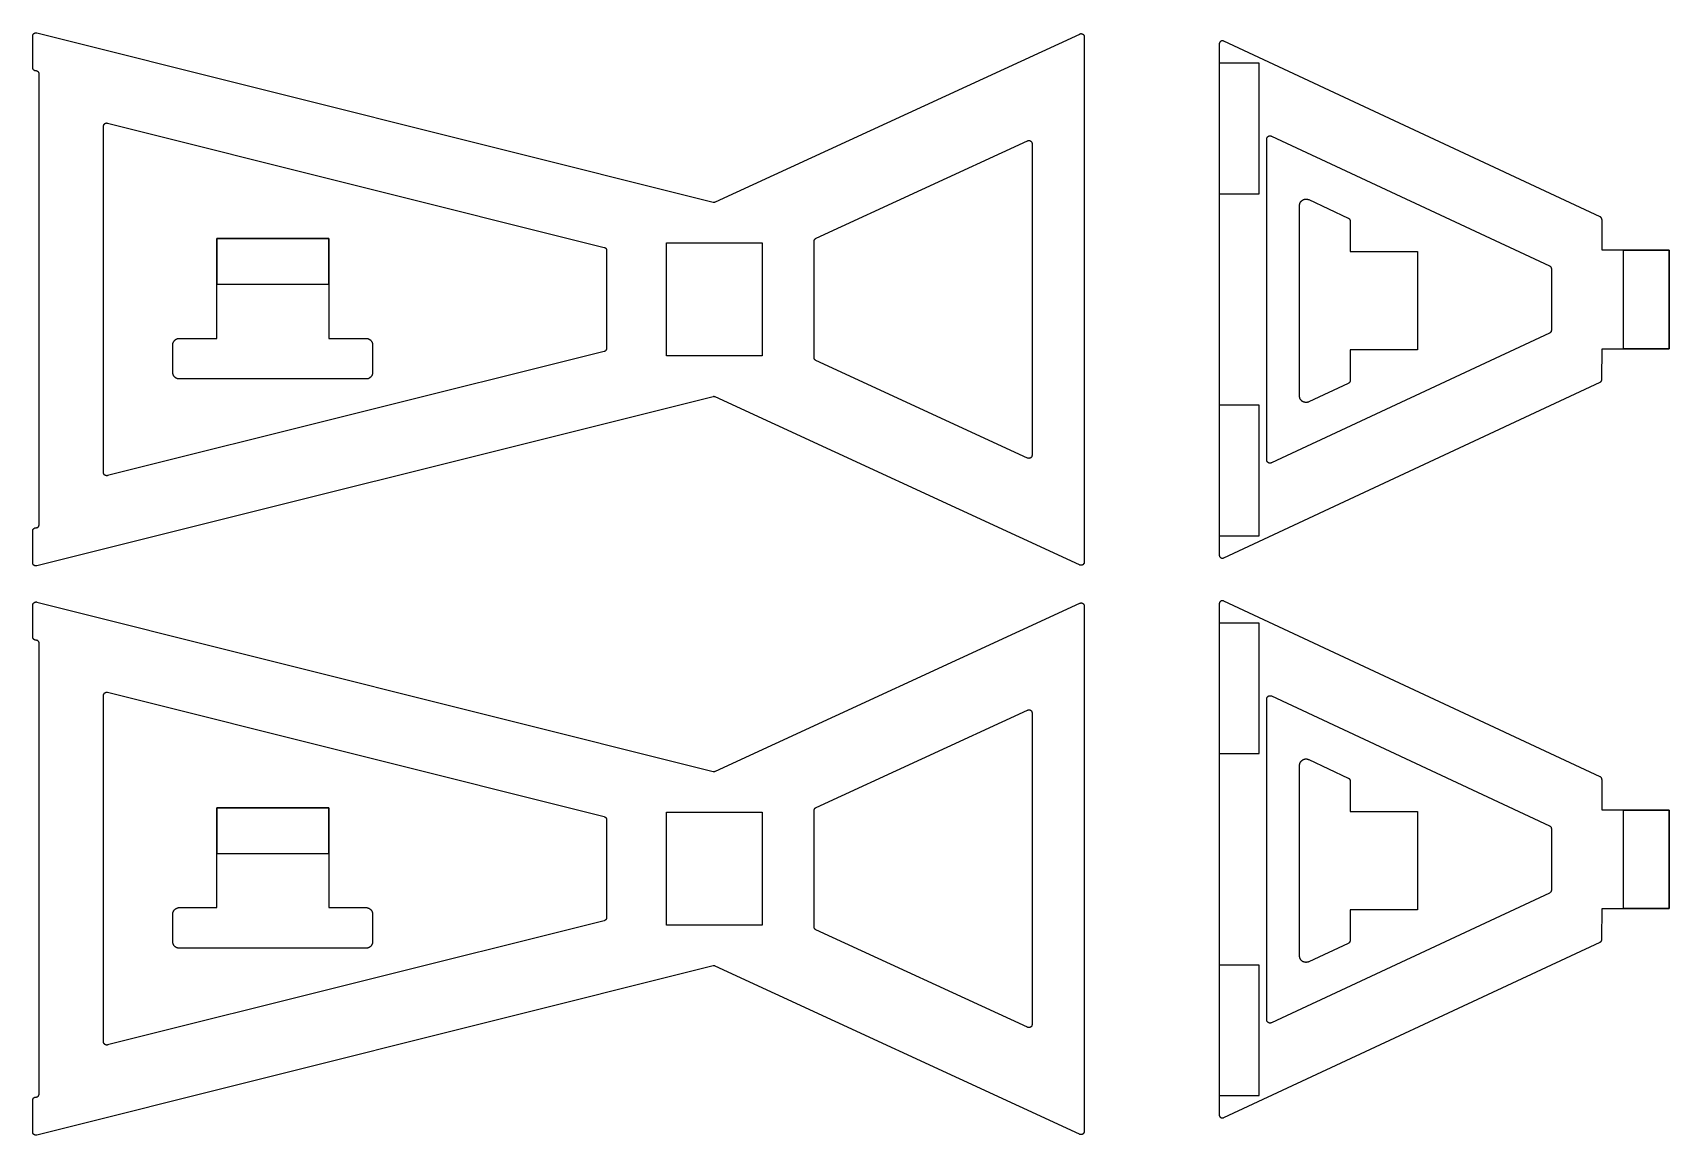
# Model space of a CAD drawing. Header units: millimetres. Extents: x 178 to 1433, y 1028 to 1872.
import ezdxf

# ---------------------------------------------------------------- set-up
doc = ezdxf.new("R2010")
doc.units = ezdxf.units.MM
doc.header["$MEASUREMENT"] = 0
for name, color, linetype, true_color in [('I4$Patas$exterior', 18, 'Continuous', 0x000000), ('I4$Patas$Interiores', 100, 'Continuous', 0x00ff2d), ('I4$Patas$rebajar 3mm', 100, 'Continuous', 0x00ff42), ('I4$Patas$rebajar 6mm', 1, 'Continuous', 0xff0000), ('I4$Patas$Refuerzo patas', 18, 'Continuous', 0x000000)]:
    doc.layers.add(name, color=color, linetype=linetype, true_color=true_color)

msp = doc.modelspace()

# ---------------------------------------------------------------- linework, layer by layer
at = {"layer": 'I4$Patas$exterior'}
for points in [[(178.3, 1870), (178.3, 1870.1), (178.3, 1870.1), (178.3, 1870.2), (178.4, 1870.3), (178.4, 1870.4), (178.4, 1870.5), (178.4, 1870.6), (178.4, 1870.7), (178.4, 1870.7), (178.5, 1870.8), (178.5, 1870.9), (178.5, 1871), (178.6, 1871.1), (178.6, 1871.1), (178.7, 1871.2), (178.7, 1871.3), (178.7, 1871.4), (178.8, 1871.4), (178.8, 1871.5), (178.9, 1871.6), (179, 1871.6), (179, 1871.7), (179.1, 1871.8), (179.1, 1871.8), (179.2, 1871.9), (179.3, 1871.9), (179.3, 1872), (179.4, 1872), (179.5, 1872.1), (179.5, 1872.1), (179.6, 1872.2), (179.7, 1872.2), (179.8, 1872.2), (179.8, 1872.3), (179.9, 1872.3), (180, 1872.3), (180.1, 1872.4), (180.2, 1872.4), (180.3, 1872.4), (180.3, 1872.4), (180.4, 1872.4), (180.5, 1872.5), (180.6, 1872.5), (180.7, 1872.5), (180.8, 1872.5), (180.8, 1872.5), (180.9, 1872.5), (181, 1872.5), (181.1, 1872.5), (181.2, 1872.5), (181.3, 1872.4), (181.4, 1872.4), (181.4, 1872.4)], [(178.3, 1845.7), (178.3, 1870)], [(181.4, 1872.4), (699.8, 1742.7)], [(701.5, 1742.8), (980.8, 1871.5)], [(980.8, 1871.5), (980.9, 1871.6), (980.9, 1871.6), (981, 1871.6), (981.1, 1871.7), (981.2, 1871.7), (981.3, 1871.7), (981.4, 1871.7), (981.4, 1871.7), (981.5, 1871.8), (981.6, 1871.8), (981.7, 1871.8), (981.8, 1871.8), (981.9, 1871.8), (982, 1871.8), (982, 1871.8), (982.1, 1871.8), (982.2, 1871.7), (982.3, 1871.7), (982.4, 1871.7), (982.5, 1871.7), (982.6, 1871.7), (982.6, 1871.6), (982.7, 1871.6), (982.8, 1871.6), (982.9, 1871.5), (983, 1871.5), (983, 1871.5), (983.1, 1871.4), (983.2, 1871.4), (983.3, 1871.3), (983.3, 1871.3), (983.4, 1871.2), (983.5, 1871.2), (983.5, 1871.1), (983.6, 1871.1), (983.6, 1871), (983.7, 1870.9), (983.8, 1870.9), (983.8, 1870.8), (983.9, 1870.7), (983.9, 1870.7), (984, 1870.6), (984, 1870.5), (984, 1870.4), (984.1, 1870.4), (984.1, 1870.3), (984.2, 1870.2), (984.2, 1870.1), (984.2, 1870), (984.2, 1870), (984.3, 1869.9), (984.3, 1869.8), (984.3, 1869.7), (984.3, 1869.6), (984.3, 1869.5), (984.3, 1869.4), (984.3, 1869.4), (984.3, 1869.3)], [(984.3, 1869.3), (984.3, 1466.9)], [(1091.2, 1866), (1091.1, 1866), (1091, 1866.1), (1091, 1866.1), (1090.9, 1866.1), (1090.8, 1866.1), (1090.7, 1866.2), (1090.6, 1866.2), (1090.5, 1866.2), (1090.5, 1866.2), (1090.4, 1866.2), (1090.3, 1866.2), (1090.2, 1866.2), (1090.1, 1866.2), (1090, 1866.2), (1089.9, 1866.2), (1089.8, 1866.2), (1089.8, 1866.2), (1089.7, 1866.2), (1089.6, 1866.2), (1089.5, 1866.2), (1089.4, 1866.1), (1089.3, 1866.1), (1089.3, 1866.1), (1089.2, 1866), (1089.1, 1866), (1089, 1866), (1088.9, 1865.9), (1088.9, 1865.9), (1088.8, 1865.8), (1088.7, 1865.8), (1088.7, 1865.7), (1088.6, 1865.7), (1088.5, 1865.6), (1088.5, 1865.6), (1088.4, 1865.5), (1088.3, 1865.5), (1088.3, 1865.4), (1088.2, 1865.3), (1088.2, 1865.3), (1088.1, 1865.2), (1088.1, 1865.1), (1088, 1865), (1088, 1865), (1087.9, 1864.9), (1087.9, 1864.8), (1087.9, 1864.7), (1087.8, 1864.7), (1087.8, 1864.6), (1087.8, 1864.5), (1087.7, 1864.4), (1087.7, 1864.3), (1087.7, 1864.2), (1087.7, 1864.2), (1087.7, 1864.1), (1087.7, 1864), (1087.6, 1863.9), (1087.6, 1863.8), (1087.6, 1863.7)], [(1087.6, 1863.7), (1087.6, 1668.1)], [(1379.6, 1731.4), (1091.2, 1866)], [(180.8, 1843.2), (180.7, 1843.2), (180.7, 1843.2), (180.6, 1843.2), (180.5, 1843.2), (180.4, 1843.2), (180.3, 1843.2), (180.2, 1843.3), (180.2, 1843.3), (180.1, 1843.3), (180, 1843.3), (179.9, 1843.4), (179.8, 1843.4), (179.8, 1843.4), (179.7, 1843.5), (179.6, 1843.5), (179.5, 1843.5), (179.5, 1843.6), (179.4, 1843.6), (179.3, 1843.7), (179.3, 1843.7), (179.2, 1843.8), (179.1, 1843.9), (179.1, 1843.9), (179, 1844), (178.9, 1844), (178.9, 1844.1), (178.8, 1844.2), (178.8, 1844.2), (178.7, 1844.3), (178.7, 1844.4), (178.6, 1844.5), (178.6, 1844.5), (178.6, 1844.6), (178.5, 1844.7), (178.5, 1844.8), (178.5, 1844.8), (178.4, 1844.9), (178.4, 1845), (178.4, 1845.1), (178.4, 1845.2), (178.4, 1845.3), (178.4, 1845.3), (178.3, 1845.4), (178.3, 1845.5), (178.3, 1845.6), (178.3, 1845.7)], [(183.3, 1840.7), (183.3, 1840.8), (183.3, 1840.9), (183.3, 1840.9), (183.3, 1841), (183.3, 1841.1), (183.3, 1841.2), (183.3, 1841.3), (183.2, 1841.4), (183.2, 1841.4), (183.2, 1841.5), (183.2, 1841.6), (183.1, 1841.7), (183.1, 1841.8), (183, 1841.8), (183, 1841.9), (183, 1842), (182.9, 1842.1), (182.9, 1842.1), (182.8, 1842.2), (182.8, 1842.3), (182.7, 1842.3), (182.7, 1842.4), (182.6, 1842.4), (182.5, 1842.5), (182.5, 1842.6), (182.4, 1842.6), (182.3, 1842.7), (182.3, 1842.7), (182.2, 1842.8), (182.1, 1842.8), (182.1, 1842.9), (182, 1842.9), (181.9, 1842.9), (181.8, 1843), (181.7, 1843), (181.7, 1843), (181.6, 1843.1), (181.5, 1843.1), (181.4, 1843.1), (181.3, 1843.1), (181.3, 1843.1), (181.2, 1843.2), (181.1, 1843.2), (181, 1843.2), (180.9, 1843.2), (180.8, 1843.2)], [(183.3, 1495.7), (183.3, 1840.7)], [(699.8, 1742.7), (699.9, 1742.7), (700, 1742.6), (700.1, 1742.6), (700.1, 1742.6), (700.2, 1742.6), (700.3, 1742.6), (700.4, 1742.6), (700.5, 1742.6), (700.6, 1742.6), (700.6, 1742.6), (700.7, 1742.6), (700.8, 1742.6), (700.9, 1742.7), (701, 1742.7), (701.1, 1742.7), (701.1, 1742.7), (701.2, 1742.7), (701.3, 1742.8), (701.4, 1742.8), (701.5, 1742.8)], [(1381.1, 1729.2), (1381.1, 1729.3), (1381.1, 1729.4), (1381, 1729.4), (1381, 1729.5), (1381, 1729.6), (1381, 1729.7), (1381, 1729.8), (1381, 1729.9), (1380.9, 1729.9), (1380.9, 1730), (1380.9, 1730.1), (1380.8, 1730.2), (1380.8, 1730.3), (1380.8, 1730.3), (1380.7, 1730.4), (1380.7, 1730.5), (1380.6, 1730.6), (1380.6, 1730.6), (1380.5, 1730.7), (1380.5, 1730.8), (1380.4, 1730.8), (1380.4, 1730.9), (1380.3, 1731), (1380.3, 1731), (1380.2, 1731.1), (1380.1, 1731.1), (1380.1, 1731.2), (1380, 1731.2), (1379.9, 1731.3), (1379.8, 1731.3), (1379.8, 1731.4), (1379.7, 1731.4), (1379.6, 1731.4)], [(1432.6, 1668.1), (1432.6, 1705.8), (1381.1, 1705.8), (1381.1, 1729.2)], [(290.7, 1638.3), (319.3, 1638.3), (319.3, 1714.8), (405.2, 1714.8)], [(405.2, 1714.8), (405.2, 1638.3), (433.8, 1638.3)], [(1087.6, 1668.1), (1087.6, 1472.5)], [(1087.6, 1668.1), (1087.6, 1668.1)], [(1381, 1607), (1381.1, 1630.4), (1432.6, 1630.4), (1432.6, 1668.1)], [(285.7, 1633.3), (285.7, 1633.5), (285.7, 1633.6), (285.7, 1633.8), (285.7, 1634), (285.8, 1634.1), (285.8, 1634.3), (285.8, 1634.5), (285.9, 1634.6), (285.9, 1634.8), (286, 1635), (286, 1635.1), (286.1, 1635.3), (286.2, 1635.4), (286.2, 1635.6), (286.3, 1635.7), (286.4, 1635.9), (286.5, 1636), (286.6, 1636.2), (286.7, 1636.3), (286.8, 1636.4), (286.9, 1636.6), (287, 1636.7), (287.2, 1636.8), (287.3, 1636.9), (287.4, 1637.1), (287.5, 1637.2), (287.7, 1637.3), (287.8, 1637.4), (287.9, 1637.5), (288.1, 1637.6), (288.2, 1637.6), (288.4, 1637.7), (288.5, 1637.8), (288.7, 1637.9), (288.9, 1637.9), (289, 1638), (289.2, 1638.1), (289.3, 1638.1), (289.5, 1638.1), (289.7, 1638.2), (289.8, 1638.2), (290, 1638.2), (290.2, 1638.3), (290.3, 1638.3), (290.5, 1638.3), (290.7, 1638.3)], [(285.7, 1612.2), (285.7, 1633.3)], [(433.8, 1638.3), (433.9, 1638.3), (434.1, 1638.3), (434.3, 1638.3), (434.4, 1638.2), (434.6, 1638.2), (434.8, 1638.2), (435, 1638.1), (435.1, 1638.1), (435.3, 1638.1), (435.4, 1638), (435.6, 1637.9), (435.8, 1637.9), (435.9, 1637.8), (436.1, 1637.7), (436.2, 1637.6), (436.4, 1637.6), (436.5, 1637.5), (436.7, 1637.4), (436.8, 1637.3), (436.9, 1637.2), (437.1, 1637.1), (437.2, 1636.9), (437.3, 1636.8), (437.4, 1636.7), (437.5, 1636.6), (437.6, 1636.4), (437.8, 1636.3), (437.9, 1636.2), (437.9, 1636), (438, 1635.9), (438.1, 1635.7), (438.2, 1635.6), (438.3, 1635.4), (438.4, 1635.3), (438.4, 1635.1), (438.5, 1635), (438.5, 1634.8), (438.6, 1634.6), (438.6, 1634.5), (438.7, 1634.3), (438.7, 1634.1), (438.7, 1634), (438.7, 1633.8), (438.8, 1633.6), (438.8, 1633.5), (438.8, 1633.3)], [(438.8, 1633.3), (438.8, 1612.2)], [(290.7, 1607.2), (290.5, 1607.2), (290.3, 1607.2), (290.2, 1607.2), (290, 1607.2), (289.8, 1607.2), (289.7, 1607.3), (289.5, 1607.3), (289.3, 1607.3), (289.2, 1607.4), (289, 1607.4), (288.9, 1607.5), (288.7, 1607.6), (288.5, 1607.6), (288.4, 1607.7), (288.2, 1607.8), (288.1, 1607.9), (287.9, 1608), (287.8, 1608.1), (287.7, 1608.2), (287.5, 1608.3), (287.4, 1608.4), (287.3, 1608.5), (287.2, 1608.6), (287, 1608.7), (286.9, 1608.9), (286.8, 1609), (286.7, 1609.1), (286.6, 1609.3), (286.5, 1609.4), (286.4, 1609.6), (286.3, 1609.7), (286.2, 1609.9), (286.2, 1610), (286.1, 1610.2), (286, 1610.3), (286, 1610.5), (285.9, 1610.6), (285.9, 1610.8), (285.8, 1611), (285.8, 1611.1), (285.8, 1611.3), (285.7, 1611.5), (285.7, 1611.6), (285.7, 1611.8), (285.7, 1612), (285.7, 1612.2)], [(433.8, 1607.2), (290.7, 1607.2)], [(438.8, 1612.2), (438.8, 1612), (438.8, 1611.8), (438.7, 1611.6), (438.7, 1611.5), (438.7, 1611.3), (438.7, 1611.1), (438.6, 1611), (438.6, 1610.8), (438.5, 1610.6), (438.5, 1610.5), (438.4, 1610.3), (438.4, 1610.2), (438.3, 1610), (438.2, 1609.9), (438.1, 1609.7), (438, 1609.6), (437.9, 1609.4), (437.9, 1609.3), (437.8, 1609.1), (437.6, 1609), (437.5, 1608.9), (437.4, 1608.7), (437.3, 1608.6), (437.2, 1608.5), (437.1, 1608.4), (436.9, 1608.3), (436.8, 1608.2), (436.7, 1608.1), (436.5, 1608), (436.4, 1607.9), (436.2, 1607.8), (436.1, 1607.7), (435.9, 1607.6), (435.8, 1607.6), (435.6, 1607.5), (435.4, 1607.4), (435.3, 1607.4), (435.1, 1607.3), (435, 1607.3), (434.8, 1607.3), (434.6, 1607.2), (434.4, 1607.2), (434.3, 1607.2), (434.1, 1607.2), (433.9, 1607.2), (433.8, 1607.2)], [(1379.6, 1604.7), (1379.7, 1604.7), (1379.8, 1604.8), (1379.8, 1604.8), (1379.9, 1604.9), (1380, 1604.9), (1380, 1605), (1380.1, 1605), (1380.2, 1605.1), (1380.2, 1605.1), (1380.3, 1605.2), (1380.4, 1605.2), (1380.4, 1605.3), (1380.5, 1605.4), (1380.5, 1605.4), (1380.6, 1605.5), (1380.6, 1605.6), (1380.7, 1605.7), (1380.7, 1605.7), (1380.8, 1605.8), (1380.8, 1605.9), (1380.8, 1606), (1380.9, 1606), (1380.9, 1606.1), (1380.9, 1606.2), (1381, 1606.3), (1381, 1606.4), (1381, 1606.5), (1381, 1606.5), (1381, 1606.6), (1381, 1606.7), (1381, 1606.8), (1381, 1606.9), (1381, 1607)], [(699.8, 1593.6), (181.4, 1464)], [(701.4, 1593.4), (701.4, 1593.5), (701.3, 1593.5), (701.2, 1593.5), (701.1, 1593.6), (701, 1593.6), (701, 1593.6), (700.9, 1593.6), (700.8, 1593.6), (700.7, 1593.6), (700.6, 1593.6), (700.5, 1593.7), (700.5, 1593.7), (700.4, 1593.7), (700.3, 1593.7), (700.2, 1593.7), (700.1, 1593.6), (700, 1593.6), (700, 1593.6), (699.9, 1593.6), (699.8, 1593.6)], [(980.7, 1464.7), (701.4, 1593.4)], [(1091.2, 1470.2), (1379.6, 1604.7)], [(178.3, 1490.7), (178.3, 1490.8), (178.3, 1490.9), (178.3, 1490.9), (178.3, 1491), (178.3, 1491.1), (178.3, 1491.2), (178.4, 1491.3), (178.4, 1491.4), (178.4, 1491.4), (178.4, 1491.5), (178.5, 1491.6), (178.5, 1491.7), (178.5, 1491.8), (178.6, 1491.8), (178.6, 1491.9), (178.7, 1492), (178.7, 1492.1), (178.8, 1492.1), (178.8, 1492.2), (178.9, 1492.3), (178.9, 1492.3), (179, 1492.4), (179, 1492.4), (179.1, 1492.5), (179.2, 1492.6), (179.2, 1492.6), (179.3, 1492.7), (179.4, 1492.7), (179.4, 1492.8), (179.5, 1492.8), (179.6, 1492.9), (179.6, 1492.9), (179.7, 1492.9), (179.8, 1493), (179.9, 1493), (180, 1493), (180, 1493.1), (180.1, 1493.1), (180.2, 1493.1), (180.3, 1493.1), (180.4, 1493.1), (180.5, 1493.2), (180.5, 1493.2), (180.6, 1493.2), (180.7, 1493.2), (180.8, 1493.2)], [(180.8, 1493.2), (180.9, 1493.2), (181, 1493.2), (181.1, 1493.2), (181.1, 1493.2), (181.2, 1493.2), (181.3, 1493.2), (181.4, 1493.3), (181.5, 1493.3), (181.6, 1493.3), (181.6, 1493.3), (181.7, 1493.4), (181.8, 1493.4), (181.9, 1493.4), (181.9, 1493.5), (182, 1493.5), (182.1, 1493.5), (182.2, 1493.6), (182.2, 1493.6), (182.3, 1493.7), (182.4, 1493.7), (182.4, 1493.8), (182.5, 1493.9), (182.6, 1493.9), (182.6, 1494), (182.7, 1494), (182.7, 1494.1), (182.8, 1494.2), (182.8, 1494.2), (182.9, 1494.3), (182.9, 1494.4), (183, 1494.5), (183, 1494.5), (183.1, 1494.6), (183.1, 1494.7), (183.1, 1494.8), (183.2, 1494.8), (183.2, 1494.9), (183.2, 1495), (183.2, 1495.1), (183.2, 1495.2), (183.3, 1495.3), (183.3, 1495.3), (183.3, 1495.4), (183.3, 1495.5), (183.3, 1495.6), (183.3, 1495.7)], [(178.3, 1466.4), (178.3, 1490.7)], [(1087.6, 1472.5), (1087.6, 1472.4), (1087.6, 1472.3), (1087.6, 1472.2), (1087.6, 1472.1), (1087.6, 1472), (1087.7, 1472), (1087.7, 1471.9), (1087.7, 1471.8), (1087.7, 1471.7), (1087.8, 1471.6), (1087.8, 1471.5), (1087.8, 1471.5), (1087.9, 1471.4), (1087.9, 1471.3), (1087.9, 1471.2), (1088, 1471.2), (1088, 1471.1), (1088.1, 1471), (1088.1, 1470.9), (1088.2, 1470.9), (1088.2, 1470.8), (1088.3, 1470.7), (1088.4, 1470.7), (1088.4, 1470.6), (1088.5, 1470.6), (1088.6, 1470.5), (1088.6, 1470.5), (1088.7, 1470.4), (1088.8, 1470.4), (1088.8, 1470.3), (1088.9, 1470.3), (1089, 1470.2), (1089.1, 1470.2), (1089.1, 1470.2), (1089.2, 1470.1), (1089.3, 1470.1), (1089.4, 1470.1), (1089.5, 1470), (1089.6, 1470), (1089.6, 1470), (1089.7, 1470), (1089.8, 1470), (1089.9, 1470), (1090, 1470), (1090.1, 1470), (1090.2, 1470), (1090.2, 1470), (1090.3, 1470), (1090.4, 1470), (1090.5, 1470), (1090.6, 1470), (1090.7, 1470), (1090.8, 1470.1), (1090.8, 1470.1), (1090.9, 1470.1), (1091, 1470.1), (1091.1, 1470.2), (1091.2, 1470.2)], [(181.4, 1464), (181.3, 1463.9), (181.2, 1463.9), (181.1, 1463.9), (181.1, 1463.9), (181, 1463.9), (180.9, 1463.9), (180.8, 1463.9), (180.7, 1463.9), (180.6, 1463.9), (180.6, 1463.9), (180.5, 1463.9), (180.4, 1463.9), (180.3, 1463.9), (180.2, 1464), (180.1, 1464), (180, 1464), (180, 1464), (179.9, 1464.1), (179.8, 1464.1), (179.7, 1464.1), (179.7, 1464.2), (179.6, 1464.2), (179.5, 1464.2), (179.4, 1464.3), (179.4, 1464.3), (179.3, 1464.4), (179.2, 1464.4), (179.2, 1464.5), (179.1, 1464.6), (179, 1464.6), (179, 1464.7), (178.9, 1464.7), (178.9, 1464.8), (178.8, 1464.9), (178.8, 1464.9), (178.7, 1465), (178.7, 1465.1), (178.6, 1465.2), (178.6, 1465.2), (178.5, 1465.3), (178.5, 1465.4), (178.5, 1465.5), (178.4, 1465.5), (178.4, 1465.6), (178.4, 1465.7), (178.4, 1465.8), (178.3, 1465.9), (178.3, 1466), (178.3, 1466), (178.3, 1466.1), (178.3, 1466.2), (178.3, 1466.3), (178.3, 1466.4)], [(984.3, 1466.9), (984.3, 1466.9), (984.3, 1466.8), (984.3, 1466.7), (984.3, 1466.6), (984.3, 1466.5), (984.2, 1466.4), (984.2, 1466.3), (984.2, 1466.3), (984.2, 1466.2), (984.1, 1466.1), (984.1, 1466), (984.1, 1465.9), (984, 1465.9), (984, 1465.8), (984, 1465.7), (983.9, 1465.6), (983.9, 1465.6), (983.8, 1465.5), (983.8, 1465.4), (983.7, 1465.4), (983.7, 1465.3), (983.6, 1465.2), (983.5, 1465.2), (983.5, 1465.1), (983.4, 1465), (983.4, 1465), (983.3, 1464.9), (983.2, 1464.9), (983.1, 1464.8), (983.1, 1464.8), (983, 1464.7), (982.9, 1464.7), (982.8, 1464.7), (982.8, 1464.6), (982.7, 1464.6), (982.6, 1464.6), (982.5, 1464.6), (982.4, 1464.5), (982.4, 1464.5), (982.3, 1464.5), (982.2, 1464.5), (982.1, 1464.5), (982, 1464.5), (981.9, 1464.4), (981.8, 1464.4), (981.8, 1464.4), (981.7, 1464.4), (981.6, 1464.5), (981.5, 1464.5), (981.4, 1464.5), (981.3, 1464.5), (981.2, 1464.5), (981.2, 1464.5), (981.1, 1464.6), (981, 1464.6), (980.9, 1464.6), (980.8, 1464.6), (980.7, 1464.7)], [(178.3, 1433.8), (178.3, 1433.9), (178.3, 1434), (178.3, 1434), (178.4, 1434.1), (178.4, 1434.2), (178.4, 1434.3), (178.4, 1434.4), (178.4, 1434.5), (178.4, 1434.5), (178.5, 1434.6), (178.5, 1434.7), (178.5, 1434.8), (178.6, 1434.9), (178.6, 1434.9), (178.7, 1435), (178.7, 1435.1), (178.7, 1435.2), (178.8, 1435.2), (178.8, 1435.3), (178.9, 1435.4), (179, 1435.4), (179, 1435.5), (179.1, 1435.6), (179.1, 1435.6), (179.2, 1435.7), (179.3, 1435.7), (179.3, 1435.8), (179.4, 1435.8), (179.5, 1435.9), (179.5, 1435.9), (179.6, 1436), (179.7, 1436), (179.8, 1436.1), (179.8, 1436.1), (179.9, 1436.1), (180, 1436.1), (180.1, 1436.2), (180.2, 1436.2), (180.3, 1436.2), (180.3, 1436.2), (180.4, 1436.3), (180.5, 1436.3), (180.6, 1436.3), (180.7, 1436.3), (180.8, 1436.3), (180.8, 1436.3), (180.9, 1436.3), (181, 1436.3), (181.1, 1436.3), (181.2, 1436.3), (181.3, 1436.3), (181.4, 1436.2), (181.4, 1436.2)], [(178.3, 1409.5), (178.3, 1433.8)], [(181.4, 1436.2), (699.8, 1306.5)], [(701.5, 1306.7), (980.8, 1435.4)], [(980.8, 1435.4), (980.9, 1435.4), (980.9, 1435.4), (981, 1435.5), (981.1, 1435.5), (981.2, 1435.5), (981.3, 1435.5), (981.4, 1435.5), (981.4, 1435.6), (981.5, 1435.6), (981.6, 1435.6), (981.7, 1435.6), (981.8, 1435.6), (981.9, 1435.6), (982, 1435.6), (982, 1435.6), (982.1, 1435.6), (982.2, 1435.6), (982.3, 1435.5), (982.4, 1435.5), (982.5, 1435.5), (982.6, 1435.5), (982.6, 1435.5), (982.7, 1435.4), (982.8, 1435.4), (982.9, 1435.4), (983, 1435.3), (983, 1435.3), (983.1, 1435.2), (983.2, 1435.2), (983.3, 1435.1), (983.3, 1435.1), (983.4, 1435), (983.5, 1435), (983.5, 1434.9), (983.6, 1434.9), (983.6, 1434.8), (983.7, 1434.7), (983.8, 1434.7), (983.8, 1434.6), (983.9, 1434.5), (983.9, 1434.5), (984, 1434.4), (984, 1434.3), (984, 1434.2), (984.1, 1434.2), (984.1, 1434.1), (984.2, 1434), (984.2, 1433.9), (984.2, 1433.9), (984.2, 1433.8), (984.3, 1433.7), (984.3, 1433.6), (984.3, 1433.5), (984.3, 1433.4), (984.3, 1433.3), (984.3, 1433.3), (984.3, 1433.2), (984.3, 1433.1)], [(984.3, 1433.1), (984.3, 1030.8)], [(1091.2, 1437), (1091.1, 1437), (1091, 1437.1), (1091, 1437.1), (1090.9, 1437.1), (1090.8, 1437.1), (1090.7, 1437.2), (1090.6, 1437.2), (1090.5, 1437.2), (1090.5, 1437.2), (1090.4, 1437.2), (1090.3, 1437.2), (1090.2, 1437.2), (1090.1, 1437.2), (1090, 1437.2), (1089.9, 1437.2), (1089.8, 1437.2), (1089.8, 1437.2), (1089.7, 1437.2), (1089.6, 1437.2), (1089.5, 1437.2), (1089.4, 1437.1), (1089.3, 1437.1), (1089.3, 1437.1), (1089.2, 1437), (1089.1, 1437), (1089, 1437), (1088.9, 1436.9), (1088.9, 1436.9), (1088.8, 1436.8), (1088.7, 1436.8), (1088.7, 1436.7), (1088.6, 1436.7), (1088.5, 1436.6), (1088.5, 1436.6), (1088.4, 1436.5), (1088.3, 1436.5), (1088.3, 1436.4), (1088.2, 1436.3), (1088.2, 1436.3), (1088.1, 1436.2), (1088.1, 1436.1), (1088, 1436), (1088, 1436), (1087.9, 1435.9), (1087.9, 1435.8), (1087.9, 1435.7), (1087.8, 1435.7), (1087.8, 1435.6), (1087.8, 1435.5), (1087.7, 1435.4), (1087.7, 1435.3), (1087.7, 1435.2), (1087.7, 1435.2), (1087.7, 1435.1), (1087.7, 1435), (1087.6, 1434.9), (1087.6, 1434.8), (1087.6, 1434.7)], [(1087.6, 1434.7), (1087.6, 1239.1)], [(1379.6, 1302.4), (1091.2, 1437)], [(180.8, 1407), (180.7, 1407), (180.7, 1407), (180.6, 1407), (180.5, 1407), (180.4, 1407), (180.3, 1407), (180.2, 1407.1), (180.2, 1407.1), (180.1, 1407.1), (180, 1407.1), (179.9, 1407.2), (179.8, 1407.2), (179.8, 1407.2), (179.7, 1407.3), (179.6, 1407.3), (179.5, 1407.4), (179.5, 1407.4), (179.4, 1407.5), (179.3, 1407.5), (179.3, 1407.6), (179.2, 1407.6), (179.1, 1407.7), (179.1, 1407.7), (179, 1407.8), (178.9, 1407.8), (178.9, 1407.9), (178.8, 1408), (178.8, 1408.1), (178.7, 1408.1), (178.7, 1408.2), (178.6, 1408.3), (178.6, 1408.3), (178.6, 1408.4), (178.5, 1408.5), (178.5, 1408.6), (178.5, 1408.7), (178.4, 1408.7), (178.4, 1408.8), (178.4, 1408.9), (178.4, 1409), (178.4, 1409.1), (178.4, 1409.2), (178.3, 1409.2), (178.3, 1409.3), (178.3, 1409.4), (178.3, 1409.5)], [(183.3, 1404.5), (183.3, 1404.6), (183.3, 1404.7), (183.3, 1404.7), (183.3, 1404.8), (183.3, 1404.9), (183.3, 1405), (183.3, 1405.1), (183.2, 1405.2), (183.2, 1405.2), (183.2, 1405.3), (183.2, 1405.4), (183.1, 1405.5), (183.1, 1405.6), (183, 1405.6), (183, 1405.7), (183, 1405.8), (182.9, 1405.9), (182.9, 1405.9), (182.8, 1406), (182.8, 1406.1), (182.7, 1406.1), (182.7, 1406.2), (182.6, 1406.3), (182.5, 1406.3), (182.5, 1406.4), (182.4, 1406.4), (182.3, 1406.5), (182.3, 1406.5), (182.2, 1406.6), (182.1, 1406.6), (182.1, 1406.7), (182, 1406.7), (181.9, 1406.8), (181.8, 1406.8), (181.7, 1406.8), (181.7, 1406.8), (181.6, 1406.9), (181.5, 1406.9), (181.4, 1406.9), (181.3, 1406.9), (181.3, 1407), (181.2, 1407), (181.1, 1407), (181, 1407), (180.9, 1407), (180.8, 1407)], [(183.3, 1059.5), (183.3, 1404.5)], [(699.8, 1306.5), (699.9, 1306.5), (700, 1306.5), (700.1, 1306.4), (700.1, 1306.4), (700.2, 1306.4), (700.3, 1306.4), (700.4, 1306.4), (700.5, 1306.4), (700.6, 1306.4), (700.6, 1306.4), (700.7, 1306.4), (700.8, 1306.5), (700.9, 1306.5), (701, 1306.5), (701.1, 1306.5), (701.1, 1306.5), (701.2, 1306.6), (701.3, 1306.6), (701.4, 1306.6), (701.5, 1306.7)], [(1381.1, 1300.2), (1381.1, 1300.3), (1381.1, 1300.4), (1381, 1300.4), (1381, 1300.5), (1381, 1300.6), (1381, 1300.7), (1381, 1300.8), (1381, 1300.9), (1380.9, 1300.9), (1380.9, 1301), (1380.9, 1301.1), (1380.8, 1301.2), (1380.8, 1301.3), (1380.8, 1301.3), (1380.7, 1301.4), (1380.7, 1301.5), (1380.6, 1301.6), (1380.6, 1301.6), (1380.5, 1301.7), (1380.5, 1301.8), (1380.4, 1301.8), (1380.4, 1301.9), (1380.3, 1302), (1380.3, 1302), (1380.2, 1302.1), (1380.1, 1302.1), (1380.1, 1302.2), (1380, 1302.2), (1379.9, 1302.3), (1379.8, 1302.3), (1379.8, 1302.4), (1379.7, 1302.4), (1379.6, 1302.4)], [(1432.6, 1239.1), (1432.6, 1276.8), (1381.1, 1276.8), (1381.1, 1300.2)], [(290.7, 1202.1), (319.3, 1202.1), (319.3, 1278.6), (405.2, 1278.6)], [(405.2, 1278.6), (405.2, 1202.1), (433.8, 1202.1)], [(1087.6, 1239.1), (1087.6, 1043.5)], [(1087.6, 1239.1), (1087.6, 1239.1)], [(1381, 1178), (1381.1, 1201.4), (1432.6, 1201.4), (1432.6, 1239.1)], [(285.7, 1197.1), (285.7, 1197.3), (285.7, 1197.4), (285.7, 1197.6), (285.7, 1197.8), (285.8, 1198), (285.8, 1198.1), (285.8, 1198.3), (285.9, 1198.5), (285.9, 1198.6), (286, 1198.8), (286, 1198.9), (286.1, 1199.1), (286.2, 1199.2), (286.2, 1199.4), (286.3, 1199.6), (286.4, 1199.7), (286.5, 1199.8), (286.6, 1200), (286.7, 1200.1), (286.8, 1200.3), (286.9, 1200.4), (287, 1200.5), (287.2, 1200.6), (287.3, 1200.8), (287.4, 1200.9), (287.5, 1201), (287.7, 1201.1), (287.8, 1201.2), (287.9, 1201.3), (288.1, 1201.4), (288.2, 1201.5), (288.4, 1201.5), (288.5, 1201.6), (288.7, 1201.7), (288.9, 1201.8), (289, 1201.8), (289.2, 1201.9), (289.3, 1201.9), (289.5, 1202), (289.7, 1202), (289.8, 1202), (290, 1202.1), (290.2, 1202.1), (290.3, 1202.1), (290.5, 1202.1), (290.7, 1202.1)], [(285.7, 1176), (285.7, 1197.1)], [(433.8, 1202.1), (433.9, 1202.1), (434.1, 1202.1), (434.3, 1202.1), (434.4, 1202.1), (434.6, 1202), (434.8, 1202), (435, 1202), (435.1, 1201.9), (435.3, 1201.9), (435.4, 1201.8), (435.6, 1201.8), (435.8, 1201.7), (435.9, 1201.6), (436.1, 1201.5), (436.2, 1201.5), (436.4, 1201.4), (436.5, 1201.3), (436.7, 1201.2), (436.8, 1201.1), (436.9, 1201), (437.1, 1200.9), (437.2, 1200.8), (437.3, 1200.6), (437.4, 1200.5), (437.5, 1200.4), (437.6, 1200.3), (437.8, 1200.1), (437.9, 1200), (437.9, 1199.8), (438, 1199.7), (438.1, 1199.6), (438.2, 1199.4), (438.3, 1199.2), (438.4, 1199.1), (438.4, 1198.9), (438.5, 1198.8), (438.5, 1198.6), (438.6, 1198.5), (438.6, 1198.3), (438.7, 1198.1), (438.7, 1198), (438.7, 1197.8), (438.7, 1197.6), (438.8, 1197.4), (438.8, 1197.3), (438.8, 1197.1)], [(438.8, 1197.1), (438.8, 1176)], [(290.7, 1171), (290.5, 1171), (290.3, 1171), (290.2, 1171), (290, 1171), (289.8, 1171), (289.7, 1171.1), (289.5, 1171.1), (289.3, 1171.2), (289.2, 1171.2), (289, 1171.3), (288.9, 1171.3), (288.7, 1171.4), (288.5, 1171.5), (288.4, 1171.5), (288.2, 1171.6), (288.1, 1171.7), (287.9, 1171.8), (287.8, 1171.9), (287.7, 1172), (287.5, 1172.1), (287.4, 1172.2), (287.3, 1172.3), (287.2, 1172.4), (287, 1172.6), (286.9, 1172.7), (286.8, 1172.8), (286.7, 1172.9), (286.6, 1173.1), (286.5, 1173.2), (286.4, 1173.4), (286.3, 1173.5), (286.2, 1173.7), (286.2, 1173.8), (286.1, 1174), (286, 1174.1), (286, 1174.3), (285.9, 1174.5), (285.9, 1174.6), (285.8, 1174.8), (285.8, 1174.9), (285.8, 1175.1), (285.7, 1175.3), (285.7, 1175.5), (285.7, 1175.6), (285.7, 1175.8), (285.7, 1176)], [(433.8, 1171), (290.7, 1171)], [(438.8, 1176), (438.8, 1175.8), (438.8, 1175.6), (438.7, 1175.5), (438.7, 1175.3), (438.7, 1175.1), (438.7, 1174.9), (438.6, 1174.8), (438.6, 1174.6), (438.5, 1174.5), (438.5, 1174.3), (438.4, 1174.1), (438.4, 1174), (438.3, 1173.8), (438.2, 1173.7), (438.1, 1173.5), (438, 1173.4), (437.9, 1173.2), (437.9, 1173.1), (437.8, 1172.9), (437.6, 1172.8), (437.5, 1172.7), (437.4, 1172.6), (437.3, 1172.4), (437.2, 1172.3), (437.1, 1172.2), (436.9, 1172.1), (436.8, 1172), (436.7, 1171.9), (436.5, 1171.8), (436.4, 1171.7), (436.2, 1171.6), (436.1, 1171.5), (435.9, 1171.5), (435.8, 1171.4), (435.6, 1171.3), (435.4, 1171.3), (435.3, 1171.2), (435.1, 1171.2), (435, 1171.1), (434.8, 1171.1), (434.6, 1171), (434.4, 1171), (434.3, 1171), (434.1, 1171), (433.9, 1171), (433.8, 1171)], [(1091.2, 1041.2), (1379.6, 1175.7)], [(1379.6, 1175.7), (1379.7, 1175.7), (1379.8, 1175.8), (1379.8, 1175.8), (1379.9, 1175.9), (1380, 1175.9), (1380, 1176), (1380.1, 1176), (1380.2, 1176.1), (1380.2, 1176.1), (1380.3, 1176.2), (1380.4, 1176.2), (1380.4, 1176.3), (1380.5, 1176.4), (1380.5, 1176.4), (1380.6, 1176.5), (1380.6, 1176.6), (1380.7, 1176.7), (1380.7, 1176.7), (1380.8, 1176.8), (1380.8, 1176.9), (1380.8, 1177), (1380.9, 1177), (1380.9, 1177.1), (1380.9, 1177.2), (1381, 1177.3), (1381, 1177.4), (1381, 1177.5), (1381, 1177.5), (1381, 1177.6), (1381, 1177.7), (1381, 1177.8), (1381, 1177.9), (1381, 1178)], [(699.8, 1157.4), (181.4, 1027.8)], [(701.4, 1157.2), (701.4, 1157.3), (701.3, 1157.3), (701.2, 1157.3), (701.1, 1157.4), (701, 1157.4), (701, 1157.4), (700.9, 1157.4), (700.8, 1157.4), (700.7, 1157.5), (700.6, 1157.5), (700.5, 1157.5), (700.5, 1157.5), (700.4, 1157.5), (700.3, 1157.5), (700.2, 1157.5), (700.1, 1157.5), (700, 1157.4), (700, 1157.4), (699.9, 1157.4), (699.8, 1157.4)], [(980.7, 1028.5), (701.4, 1157.2)], [(178.3, 1054.5), (178.3, 1054.6), (178.3, 1054.7), (178.3, 1054.7), (178.3, 1054.8), (178.3, 1054.9), (178.3, 1055), (178.4, 1055.1), (178.4, 1055.2), (178.4, 1055.2), (178.4, 1055.3), (178.5, 1055.4), (178.5, 1055.5), (178.5, 1055.6), (178.6, 1055.6), (178.6, 1055.7), (178.7, 1055.8), (178.7, 1055.9), (178.8, 1055.9), (178.8, 1056), (178.9, 1056.1), (178.9, 1056.1), (179, 1056.2), (179, 1056.3), (179.1, 1056.3), (179.2, 1056.4), (179.2, 1056.4), (179.3, 1056.5), (179.4, 1056.5), (179.4, 1056.6), (179.5, 1056.6), (179.6, 1056.7), (179.6, 1056.7), (179.7, 1056.8), (179.8, 1056.8), (179.9, 1056.8), (180, 1056.8), (180, 1056.9), (180.1, 1056.9), (180.2, 1056.9), (180.3, 1056.9), (180.4, 1057), (180.5, 1057), (180.5, 1057), (180.6, 1057), (180.7, 1057), (180.8, 1057)], [(178.3, 1030.2), (178.3, 1054.5)], [(180.8, 1057), (180.9, 1057), (181, 1057), (181.1, 1057), (181.1, 1057), (181.2, 1057), (181.3, 1057), (181.4, 1057.1), (181.5, 1057.1), (181.6, 1057.1), (181.6, 1057.1), (181.7, 1057.2), (181.8, 1057.2), (181.9, 1057.2), (181.9, 1057.3), (182, 1057.3), (182.1, 1057.4), (182.2, 1057.4), (182.2, 1057.4), (182.3, 1057.5), (182.4, 1057.6), (182.4, 1057.6), (182.5, 1057.7), (182.6, 1057.7), (182.6, 1057.8), (182.7, 1057.8), (182.7, 1057.9), (182.8, 1058), (182.8, 1058.1), (182.9, 1058.1), (182.9, 1058.2), (183, 1058.3), (183, 1058.3), (183.1, 1058.4), (183.1, 1058.5), (183.1, 1058.6), (183.2, 1058.7), (183.2, 1058.7), (183.2, 1058.8), (183.2, 1058.9), (183.2, 1059), (183.3, 1059.1), (183.3, 1059.2), (183.3, 1059.2), (183.3, 1059.3), (183.3, 1059.4), (183.3, 1059.5)], [(1087.6, 1043.5), (1087.6, 1043.4), (1087.6, 1043.3), (1087.6, 1043.2), (1087.6, 1043.1), (1087.6, 1043), (1087.7, 1043), (1087.7, 1042.9), (1087.7, 1042.8), (1087.7, 1042.7), (1087.8, 1042.6), (1087.8, 1042.5), (1087.8, 1042.5), (1087.9, 1042.4), (1087.9, 1042.3), (1087.9, 1042.2), (1088, 1042.2), (1088, 1042.1), (1088.1, 1042), (1088.1, 1041.9), (1088.2, 1041.9), (1088.2, 1041.8), (1088.3, 1041.7), (1088.4, 1041.7), (1088.4, 1041.6), (1088.5, 1041.6), (1088.6, 1041.5), (1088.6, 1041.5), (1088.7, 1041.4), (1088.8, 1041.4), (1088.8, 1041.3), (1088.9, 1041.3), (1089, 1041.2), (1089.1, 1041.2), (1089.1, 1041.2), (1089.2, 1041.1), (1089.3, 1041.1), (1089.4, 1041.1), (1089.5, 1041), (1089.6, 1041), (1089.6, 1041), (1089.7, 1041), (1089.8, 1041), (1089.9, 1041), (1090, 1041), (1090.1, 1041), (1090.2, 1041), (1090.2, 1041), (1090.3, 1041), (1090.4, 1041), (1090.5, 1041), (1090.6, 1041), (1090.7, 1041), (1090.8, 1041.1), (1090.8, 1041.1), (1090.9, 1041.1), (1091, 1041.1), (1091.1, 1041.2), (1091.2, 1041.2)], [(181.4, 1027.8), (181.3, 1027.8), (181.2, 1027.7), (181.1, 1027.7), (181.1, 1027.7), (181, 1027.7), (180.9, 1027.7), (180.8, 1027.7), (180.7, 1027.7), (180.6, 1027.7), (180.6, 1027.7), (180.5, 1027.7), (180.4, 1027.7), (180.3, 1027.7), (180.2, 1027.8), (180.1, 1027.8), (180, 1027.8), (180, 1027.8), (179.9, 1027.9), (179.8, 1027.9), (179.7, 1027.9), (179.7, 1028), (179.6, 1028), (179.5, 1028.1), (179.4, 1028.1), (179.4, 1028.1), (179.3, 1028.2), (179.2, 1028.3), (179.2, 1028.3), (179.1, 1028.4), (179, 1028.4), (179, 1028.5), (178.9, 1028.5), (178.9, 1028.6), (178.8, 1028.7), (178.8, 1028.7), (178.7, 1028.8), (178.7, 1028.9), (178.6, 1029), (178.6, 1029), (178.5, 1029.1), (178.5, 1029.2), (178.5, 1029.3), (178.4, 1029.4), (178.4, 1029.4), (178.4, 1029.5), (178.4, 1029.6), (178.3, 1029.7), (178.3, 1029.8), (178.3, 1029.9), (178.3, 1029.9), (178.3, 1030), (178.3, 1030.1), (178.3, 1030.2)], [(984.3, 1030.8), (984.3, 1030.7), (984.3, 1030.6), (984.3, 1030.5), (984.3, 1030.4), (984.3, 1030.3), (984.2, 1030.2), (984.2, 1030.2), (984.2, 1030.1), (984.2, 1030), (984.1, 1029.9), (984.1, 1029.8), (984.1, 1029.7), (984, 1029.7), (984, 1029.6), (984, 1029.5), (983.9, 1029.4), (983.9, 1029.4), (983.8, 1029.3), (983.8, 1029.2), (983.7, 1029.2), (983.7, 1029.1), (983.6, 1029), (983.5, 1029), (983.5, 1028.9), (983.4, 1028.9), (983.4, 1028.8), (983.3, 1028.7), (983.2, 1028.7), (983.1, 1028.6), (983.1, 1028.6), (983, 1028.6), (982.9, 1028.5), (982.8, 1028.5), (982.8, 1028.4), (982.7, 1028.4), (982.6, 1028.4), (982.5, 1028.4), (982.4, 1028.3), (982.4, 1028.3), (982.3, 1028.3), (982.2, 1028.3), (982.1, 1028.3), (982, 1028.3), (981.9, 1028.3), (981.8, 1028.3), (981.8, 1028.3), (981.7, 1028.3), (981.6, 1028.3), (981.5, 1028.3), (981.4, 1028.3), (981.3, 1028.3), (981.2, 1028.3), (981.2, 1028.3), (981.1, 1028.4), (981, 1028.4), (980.9, 1028.4), (980.8, 1028.4), (980.7, 1028.5)]]:
    msp.add_lwpolyline(points, dxfattribs=at)
at = {"layer": 'I4$Patas$Interiores'}
for points in [[(232.5, 1535.5), (232.6, 1800.9)], [(232.6, 1800.9), (232.6, 1800.9), (232.6, 1801), (232.6, 1801.1), (232.6, 1801.2), (232.6, 1801.3), (232.6, 1801.4), (232.6, 1801.5), (232.6, 1801.5), (232.7, 1801.6), (232.7, 1801.7), (232.7, 1801.8), (232.8, 1801.9), (232.8, 1801.9), (232.8, 1802), (232.9, 1802.1), (232.9, 1802.2), (233, 1802.2), (233, 1802.3), (233.1, 1802.4), (233.1, 1802.4), (233.2, 1802.5), (233.2, 1802.6), (233.3, 1802.6), (233.4, 1802.7), (233.4, 1802.7), (233.5, 1802.8), (233.6, 1802.9), (233.6, 1802.9), (233.7, 1803), (233.8, 1803), (233.8, 1803), (233.9, 1803.1), (234, 1803.1), (234.1, 1803.2), (234.1, 1803.2), (234.2, 1803.2), (234.3, 1803.2), (234.4, 1803.3), (234.5, 1803.3), (234.6, 1803.3), (234.6, 1803.3), (234.7, 1803.3), (234.8, 1803.3), (234.9, 1803.4), (235, 1803.4), (235.1, 1803.4), (235.2, 1803.4), (235.2, 1803.4), (235.3, 1803.3), (235.4, 1803.3), (235.5, 1803.3), (235.6, 1803.3), (235.7, 1803.3)], [(235.7, 1803.3), (616.3, 1708)], [(778.7, 1715), (940.8, 1789.7)], [(940.8, 1789.7), (940.8, 1789.7), (940.9, 1789.7), (941, 1789.8), (941.1, 1789.8), (941.2, 1789.8), (941.2, 1789.8), (941.3, 1789.8), (941.4, 1789.9), (941.5, 1789.9), (941.6, 1789.9), (941.7, 1789.9), (941.8, 1789.9), (941.8, 1789.9), (941.9, 1789.9), (942, 1789.9), (942.1, 1789.9), (942.2, 1789.9), (942.3, 1789.8), (942.4, 1789.8), (942.4, 1789.8), (942.5, 1789.8), (942.6, 1789.8), (942.7, 1789.7), (942.8, 1789.7), (942.9, 1789.7), (942.9, 1789.6), (943, 1789.6), (943.1, 1789.5), (943.2, 1789.5), (943.2, 1789.4), (943.3, 1789.4), (943.4, 1789.3), (943.4, 1789.3), (943.5, 1789.2), (943.6, 1789.2), (943.6, 1789.1), (943.7, 1789), (943.7, 1789), (943.8, 1788.9), (943.8, 1788.8), (943.9, 1788.8), (943.9, 1788.7), (944, 1788.6), (944, 1788.5), (944.1, 1788.5), (944.1, 1788.4), (944.1, 1788.3), (944.2, 1788.2), (944.2, 1788.1), (944.2, 1788.1), (944.2, 1788), (944.3, 1787.9), (944.3, 1787.8), (944.3, 1787.7), (944.3, 1787.6), (944.3, 1787.6), (944.3, 1787.5), (944.3, 1787.4)], [(944.3, 1787.4), (944.3, 1548.8)], [(1124.1, 1791), (1124.1, 1791.1), (1124.2, 1791.2), (1124.2, 1791.3), (1124.2, 1791.4), (1124.2, 1791.4), (1124.2, 1791.5), (1124.2, 1791.6), (1124.2, 1791.7), (1124.3, 1791.8), (1124.3, 1791.9), (1124.3, 1791.9), (1124.4, 1792), (1124.4, 1792.1), (1124.4, 1792.2), (1124.5, 1792.3), (1124.5, 1792.3), (1124.6, 1792.4), (1124.6, 1792.5), (1124.7, 1792.5), (1124.7, 1792.6), (1124.8, 1792.7), (1124.8, 1792.7), (1124.9, 1792.8), (1125, 1792.9), (1125, 1792.9), (1125.1, 1793), (1125.2, 1793), (1125.2, 1793.1), (1125.3, 1793.1), (1125.4, 1793.2), (1125.5, 1793.2), (1125.5, 1793.3), (1125.6, 1793.3), (1125.7, 1793.3), (1125.8, 1793.4), (1125.8, 1793.4), (1125.9, 1793.4), (1126, 1793.4), (1126.1, 1793.5), (1126.2, 1793.5), (1126.3, 1793.5), (1126.4, 1793.5), (1126.4, 1793.5), (1126.5, 1793.5), (1126.6, 1793.5), (1126.7, 1793.5), (1126.8, 1793.5), (1126.9, 1793.5), (1127, 1793.5), (1127, 1793.5), (1127.1, 1793.5), (1127.2, 1793.5), (1127.3, 1793.4), (1127.4, 1793.4), (1127.5, 1793.4), (1127.5, 1793.3), (1127.6, 1793.3), (1127.7, 1793.3)], [(1124.1, 1545.2), (1124.1, 1791)], [(1127.7, 1793.3), (1340.8, 1693.8)], [(616.3, 1708), (616.3, 1708), (616.4, 1708), (616.5, 1708), (616.6, 1707.9), (616.7, 1707.9), (616.7, 1707.9), (616.8, 1707.8), (616.9, 1707.8), (617, 1707.7), (617, 1707.7), (617.1, 1707.6), (617.2, 1707.6), (617.3, 1707.5), (617.3, 1707.5), (617.4, 1707.4), (617.4, 1707.4), (617.5, 1707.3), (617.6, 1707.2), (617.6, 1707.2), (617.7, 1707.1), (617.7, 1707), (617.8, 1706.9), (617.8, 1706.9), (617.9, 1706.8), (617.9, 1706.7), (617.9, 1706.6), (618, 1706.6), (618, 1706.5), (618, 1706.4), (618, 1706.3), (618.1, 1706.2), (618.1, 1706.1), (618.1, 1706.1), (618.1, 1706), (618.1, 1705.9), (618.1, 1705.8), (618.1, 1705.7), (618.1, 1705.6)], [(777.2, 1712.7), (777.2, 1712.8), (777.2, 1712.9), (777.2, 1712.9), (777.2, 1713), (777.2, 1713.1), (777.3, 1713.2), (777.3, 1713.3), (777.3, 1713.4), (777.3, 1713.5), (777.4, 1713.5), (777.4, 1713.6), (777.4, 1713.7), (777.5, 1713.8), (777.5, 1713.9), (777.5, 1713.9), (777.6, 1714), (777.6, 1714.1), (777.7, 1714.1), (777.7, 1714.2), (777.8, 1714.3), (777.8, 1714.3), (777.9, 1714.4), (777.9, 1714.5), (778, 1714.5), (778.1, 1714.6), (778.1, 1714.6), (778.2, 1714.7), (778.3, 1714.7), (778.4, 1714.8), (778.4, 1714.8), (778.5, 1714.9), (778.6, 1714.9), (778.7, 1715)], [(777.2, 1623.6), (777.2, 1712.7)], [(618.1, 1705.6), (618.1, 1630.7)], [(1340.8, 1693.8), (1340.9, 1693.8), (1341, 1693.8), (1341.1, 1693.7), (1341.1, 1693.7), (1341.2, 1693.6), (1341.3, 1693.6), (1341.3, 1693.5), (1341.4, 1693.5), (1341.5, 1693.4), (1341.5, 1693.4), (1341.6, 1693.3), (1341.6, 1693.2), (1341.7, 1693.2), (1341.8, 1693.1), (1341.8, 1693), (1341.9, 1693), (1341.9, 1692.9), (1341.9, 1692.8), (1342, 1692.7), (1342, 1692.7), (1342.1, 1692.6), (1342.1, 1692.5), (1342.1, 1692.4), (1342.2, 1692.3), (1342.2, 1692.3), (1342.2, 1692.2), (1342.2, 1692.1), (1342.2, 1692), (1342.2, 1691.9), (1342.3, 1691.8), (1342.3, 1691.8), (1342.3, 1691.7), (1342.3, 1691.6)], [(1342.3, 1691.6), (1342.3, 1644.6)], [(1342.3, 1644.6), (1342.3, 1644.5), (1342.3, 1644.4), (1342.3, 1644.3), (1342.2, 1644.2), (1342.2, 1644.1), (1342.2, 1644.1), (1342.2, 1644), (1342.2, 1643.9), (1342.1, 1643.8), (1342.1, 1643.7), (1342.1, 1643.6), (1342.1, 1643.6), (1342, 1643.5), (1342, 1643.4), (1341.9, 1643.3), (1341.9, 1643.3), (1341.9, 1643.2), (1341.8, 1643.1), (1341.8, 1643.1), (1341.7, 1643), (1341.6, 1642.9), (1341.6, 1642.9), (1341.5, 1642.8), (1341.5, 1642.7), (1341.4, 1642.7), (1341.3, 1642.6), (1341.3, 1642.6), (1341.2, 1642.5), (1341.1, 1642.5), (1341.1, 1642.4), (1341, 1642.4), (1340.9, 1642.3), (1340.8, 1642.3)], [(618.1, 1630.7), (618.1, 1630.6), (618.1, 1630.5), (618.1, 1630.4), (618.1, 1630.3), (618.1, 1630.2), (618.1, 1630.1), (618.1, 1630.1), (618, 1630), (618, 1629.9), (618, 1629.8), (618, 1629.7), (617.9, 1629.7), (617.9, 1629.6), (617.8, 1629.5), (617.8, 1629.4), (617.8, 1629.3), (617.7, 1629.3), (617.7, 1629.2), (617.6, 1629.1), (617.6, 1629.1), (617.5, 1629), (617.4, 1628.9), (617.4, 1628.9), (617.3, 1628.8), (617.2, 1628.8), (617.2, 1628.7), (617.1, 1628.6), (617, 1628.6), (617, 1628.5), (616.9, 1628.5), (616.8, 1628.5), (616.7, 1628.4), (616.7, 1628.4), (616.6, 1628.3), (616.5, 1628.3), (616.4, 1628.3), (616.3, 1628.3), (616.2, 1628.2)], [(1340.8, 1642.3), (1127.7, 1542.9)], [(616.2, 1628.2), (235.6, 1533.1)], [(778.6, 1621.3), (778.6, 1621.3), (778.5, 1621.4), (778.4, 1621.4), (778.3, 1621.5), (778.3, 1621.5), (778.2, 1621.6), (778.1, 1621.6), (778.1, 1621.7), (778, 1621.7), (777.9, 1621.8), (777.9, 1621.8), (777.8, 1621.9), (777.8, 1622), (777.7, 1622), (777.7, 1622.1), (777.6, 1622.2), (777.6, 1622.3), (777.5, 1622.3), (777.5, 1622.4), (777.4, 1622.5), (777.4, 1622.6), (777.4, 1622.6), (777.3, 1622.7), (777.3, 1622.8), (777.3, 1622.9), (777.3, 1623), (777.2, 1623.1), (777.2, 1623.1), (777.2, 1623.2), (777.2, 1623.3), (777.2, 1623.4), (777.2, 1623.5), (777.2, 1623.6)], [(940.7, 1546.6), (778.6, 1621.3)], [(944.3, 1548.8), (944.3, 1548.8), (944.3, 1548.7), (944.3, 1548.6), (944.3, 1548.5), (944.2, 1548.4), (944.2, 1548.3), (944.2, 1548.2), (944.2, 1548.2), (944.2, 1548.1), (944.1, 1548), (944.1, 1547.9), (944.1, 1547.8), (944, 1547.8), (944, 1547.7), (944, 1547.6), (943.9, 1547.5), (943.9, 1547.5), (943.8, 1547.4), (943.8, 1547.3), (943.7, 1547.2), (943.7, 1547.2), (943.6, 1547.1), (943.5, 1547.1), (943.5, 1547), (943.4, 1546.9), (943.3, 1546.9), (943.3, 1546.8), (943.2, 1546.8), (943.1, 1546.7), (943.1, 1546.7), (943, 1546.6), (942.9, 1546.6), (942.8, 1546.6), (942.8, 1546.5), (942.7, 1546.5), (942.6, 1546.5), (942.5, 1546.4), (942.4, 1546.4), (942.3, 1546.4), (942.3, 1546.4), (942.2, 1546.4), (942.1, 1546.4), (942, 1546.4), (941.9, 1546.3), (941.8, 1546.3), (941.7, 1546.3), (941.7, 1546.3), (941.6, 1546.4), (941.5, 1546.4), (941.4, 1546.4), (941.3, 1546.4), (941.2, 1546.4), (941.1, 1546.4), (941.1, 1546.4), (941, 1546.5), (940.9, 1546.5), (940.8, 1546.5), (940.7, 1546.6)], [(1127.7, 1542.9), (1127.6, 1542.9), (1127.5, 1542.8), (1127.4, 1542.8), (1127.4, 1542.8), (1127.3, 1542.8), (1127.2, 1542.7), (1127.1, 1542.7), (1127, 1542.7), (1126.9, 1542.7), (1126.8, 1542.7), (1126.8, 1542.7), (1126.7, 1542.7), (1126.6, 1542.7), (1126.5, 1542.7), (1126.4, 1542.7), (1126.3, 1542.7), (1126.2, 1542.7), (1126.2, 1542.7), (1126.1, 1542.7), (1126, 1542.8), (1125.9, 1542.8), (1125.8, 1542.8), (1125.7, 1542.8), (1125.7, 1542.9), (1125.6, 1542.9), (1125.5, 1542.9), (1125.4, 1543), (1125.4, 1543), (1125.3, 1543.1), (1125.2, 1543.1), (1125.1, 1543.2), (1125.1, 1543.2), (1125, 1543.3), (1124.9, 1543.3), (1124.9, 1543.4), (1124.8, 1543.5), (1124.8, 1543.5), (1124.7, 1543.6), (1124.6, 1543.7), (1124.6, 1543.7), (1124.5, 1543.8), (1124.5, 1543.9), (1124.5, 1543.9), (1124.4, 1544), (1124.4, 1544.1), (1124.3, 1544.2), (1124.3, 1544.2), (1124.3, 1544.3), (1124.2, 1544.4), (1124.2, 1544.5), (1124.2, 1544.6), (1124.2, 1544.7), (1124.2, 1544.7), (1124.1, 1544.8), (1124.1, 1544.9), (1124.1, 1545), (1124.1, 1545.1), (1124.1, 1545.2)], [(235.6, 1533.1), (235.6, 1533), (235.5, 1533), (235.4, 1533), (235.3, 1533), (235.2, 1533), (235.1, 1533), (235, 1533), (235, 1533), (234.9, 1533), (234.8, 1533), (234.7, 1533), (234.6, 1533), (234.5, 1533), (234.5, 1533.1), (234.4, 1533.1), (234.3, 1533.1), (234.2, 1533.1), (234.1, 1533.2), (234, 1533.2), (234, 1533.2), (233.9, 1533.3), (233.8, 1533.3), (233.7, 1533.4), (233.7, 1533.4), (233.6, 1533.4), (233.5, 1533.5), (233.5, 1533.5), (233.4, 1533.6), (233.3, 1533.7), (233.3, 1533.7), (233.2, 1533.8), (233.2, 1533.8), (233.1, 1533.9), (233, 1534), (233, 1534), (232.9, 1534.1), (232.9, 1534.2), (232.9, 1534.3), (232.8, 1534.3), (232.8, 1534.4), (232.7, 1534.5), (232.7, 1534.6), (232.7, 1534.7), (232.7, 1534.7), (232.6, 1534.8), (232.6, 1534.9), (232.6, 1535), (232.6, 1535.1), (232.6, 1535.2), (232.5, 1535.2), (232.5, 1535.3), (232.5, 1535.4), (232.5, 1535.5)], [(232.5, 1099.3), (232.6, 1364.7)], [(232.6, 1364.7), (232.6, 1364.8), (232.6, 1364.8), (232.6, 1364.9), (232.6, 1365), (232.6, 1365.1), (232.6, 1365.2), (232.6, 1365.3), (232.6, 1365.3), (232.7, 1365.4), (232.7, 1365.5), (232.7, 1365.6), (232.8, 1365.7), (232.8, 1365.7), (232.8, 1365.8), (232.9, 1365.9), (232.9, 1366), (233, 1366), (233, 1366.1), (233.1, 1366.2), (233.1, 1366.3), (233.2, 1366.3), (233.2, 1366.4), (233.3, 1366.4), (233.4, 1366.5), (233.4, 1366.6), (233.5, 1366.6), (233.6, 1366.7), (233.6, 1366.7), (233.7, 1366.8), (233.8, 1366.8), (233.8, 1366.9), (233.9, 1366.9), (234, 1366.9), (234.1, 1367), (234.1, 1367), (234.2, 1367), (234.3, 1367.1), (234.4, 1367.1), (234.5, 1367.1), (234.6, 1367.1), (234.6, 1367.1), (234.7, 1367.1), (234.8, 1367.2), (234.9, 1367.2), (235, 1367.2), (235.1, 1367.2), (235.2, 1367.2), (235.2, 1367.2), (235.3, 1367.2), (235.4, 1367.1), (235.5, 1367.1), (235.6, 1367.1), (235.7, 1367.1)], [(235.7, 1367.1), (616.3, 1271.9)], [(1124.1, 1362), (1124.1, 1362.1), (1124.2, 1362.2), (1124.2, 1362.3), (1124.2, 1362.4), (1124.2, 1362.4), (1124.2, 1362.5), (1124.2, 1362.6), (1124.2, 1362.7), (1124.3, 1362.8), (1124.3, 1362.9), (1124.3, 1362.9), (1124.4, 1363), (1124.4, 1363.1), (1124.4, 1363.2), (1124.5, 1363.3), (1124.5, 1363.3), (1124.6, 1363.4), (1124.6, 1363.5), (1124.7, 1363.5), (1124.7, 1363.6), (1124.8, 1363.7), (1124.8, 1363.7), (1124.9, 1363.8), (1125, 1363.9), (1125, 1363.9), (1125.1, 1364), (1125.2, 1364), (1125.2, 1364.1), (1125.3, 1364.1), (1125.4, 1364.2), (1125.5, 1364.2), (1125.5, 1364.3), (1125.6, 1364.3), (1125.7, 1364.3), (1125.8, 1364.4), (1125.8, 1364.4), (1125.9, 1364.4), (1126, 1364.4), (1126.1, 1364.5), (1126.2, 1364.5), (1126.3, 1364.5), (1126.4, 1364.5), (1126.4, 1364.5), (1126.5, 1364.5), (1126.6, 1364.5), (1126.7, 1364.5), (1126.8, 1364.5), (1126.9, 1364.5), (1127, 1364.5), (1127, 1364.5), (1127.1, 1364.5), (1127.2, 1364.5), (1127.3, 1364.4), (1127.4, 1364.4), (1127.5, 1364.4), (1127.5, 1364.3), (1127.6, 1364.3), (1127.7, 1364.3)], [(1124.1, 1116.2), (1124.1, 1362)], [(1127.7, 1364.3), (1340.8, 1264.8)], [(778.7, 1278.8), (940.8, 1353.5)], [(940.8, 1353.5), (940.8, 1353.5), (940.9, 1353.5), (941, 1353.6), (941.1, 1353.6), (941.2, 1353.6), (941.2, 1353.6), (941.3, 1353.7), (941.4, 1353.7), (941.5, 1353.7), (941.6, 1353.7), (941.7, 1353.7), (941.8, 1353.7), (941.8, 1353.7), (941.9, 1353.7), (942, 1353.7), (942.1, 1353.7), (942.2, 1353.7), (942.3, 1353.7), (942.4, 1353.6), (942.4, 1353.6), (942.5, 1353.6), (942.6, 1353.6), (942.7, 1353.5), (942.8, 1353.5), (942.9, 1353.5), (942.9, 1353.4), (943, 1353.4), (943.1, 1353.3), (943.2, 1353.3), (943.2, 1353.3), (943.3, 1353.2), (943.4, 1353.2), (943.4, 1353.1), (943.5, 1353), (943.6, 1353), (943.6, 1352.9), (943.7, 1352.9), (943.7, 1352.8), (943.8, 1352.7), (943.8, 1352.7), (943.9, 1352.6), (943.9, 1352.5), (944, 1352.4), (944, 1352.4), (944.1, 1352.3), (944.1, 1352.2), (944.1, 1352.1), (944.2, 1352), (944.2, 1352), (944.2, 1351.9), (944.2, 1351.8), (944.3, 1351.7), (944.3, 1351.6), (944.3, 1351.5), (944.3, 1351.5), (944.3, 1351.4), (944.3, 1351.3), (944.3, 1351.2)], [(944.3, 1351.2), (944.3, 1112.7)], [(616.3, 1271.9), (616.3, 1271.8), (616.4, 1271.8), (616.5, 1271.8), (616.6, 1271.7), (616.7, 1271.7), (616.7, 1271.7), (616.8, 1271.6), (616.9, 1271.6), (617, 1271.5), (617, 1271.5), (617.1, 1271.5), (617.2, 1271.4), (617.3, 1271.3), (617.3, 1271.3), (617.4, 1271.2), (617.4, 1271.2), (617.5, 1271.1), (617.6, 1271), (617.6, 1271), (617.7, 1270.9), (617.7, 1270.8), (617.8, 1270.8), (617.8, 1270.7), (617.9, 1270.6), (617.9, 1270.5), (617.9, 1270.4), (618, 1270.4), (618, 1270.3), (618, 1270.2), (618, 1270.1), (618.1, 1270), (618.1, 1269.9), (618.1, 1269.9), (618.1, 1269.8), (618.1, 1269.7), (618.1, 1269.6), (618.1, 1269.5), (618.1, 1269.4)], [(618.1, 1269.4), (618.1, 1194.5)], [(777.2, 1276.5), (777.2, 1276.6), (777.2, 1276.7), (777.2, 1276.8), (777.2, 1276.8), (777.2, 1276.9), (777.3, 1277), (777.3, 1277.1), (777.3, 1277.2), (777.3, 1277.3), (777.4, 1277.3), (777.4, 1277.4), (777.4, 1277.5), (777.5, 1277.6), (777.5, 1277.7), (777.5, 1277.7), (777.6, 1277.8), (777.6, 1277.9), (777.7, 1278), (777.7, 1278), (777.8, 1278.1), (777.8, 1278.2), (777.9, 1278.2), (777.9, 1278.3), (778, 1278.3), (778.1, 1278.4), (778.1, 1278.5), (778.2, 1278.5), (778.3, 1278.6), (778.4, 1278.6), (778.4, 1278.7), (778.5, 1278.7), (778.6, 1278.7), (778.7, 1278.8)], [(777.2, 1187.4), (777.2, 1276.5)], [(1340.8, 1264.8), (1340.9, 1264.8), (1341, 1264.8), (1341.1, 1264.7), (1341.1, 1264.7), (1341.2, 1264.6), (1341.3, 1264.6), (1341.3, 1264.5), (1341.4, 1264.5), (1341.5, 1264.4), (1341.5, 1264.4), (1341.6, 1264.3), (1341.6, 1264.2), (1341.7, 1264.2), (1341.8, 1264.1), (1341.8, 1264), (1341.9, 1264), (1341.9, 1263.9), (1341.9, 1263.8), (1342, 1263.7), (1342, 1263.7), (1342.1, 1263.6), (1342.1, 1263.5), (1342.1, 1263.4), (1342.2, 1263.3), (1342.2, 1263.3), (1342.2, 1263.2), (1342.2, 1263.1), (1342.2, 1263), (1342.2, 1262.9), (1342.3, 1262.8), (1342.3, 1262.8), (1342.3, 1262.7), (1342.3, 1262.6)], [(1342.3, 1262.6), (1342.3, 1215.6)], [(1340.8, 1213.3), (1127.7, 1113.9)], [(1342.3, 1215.6), (1342.3, 1215.5), (1342.3, 1215.4), (1342.3, 1215.3), (1342.2, 1215.2), (1342.2, 1215.1), (1342.2, 1215.1), (1342.2, 1215), (1342.2, 1214.9), (1342.1, 1214.8), (1342.1, 1214.7), (1342.1, 1214.6), (1342.1, 1214.6), (1342, 1214.5), (1342, 1214.4), (1341.9, 1214.3), (1341.9, 1214.3), (1341.9, 1214.2), (1341.8, 1214.1), (1341.8, 1214.1), (1341.7, 1214), (1341.6, 1213.9), (1341.6, 1213.9), (1341.5, 1213.8), (1341.5, 1213.7), (1341.4, 1213.7), (1341.3, 1213.6), (1341.3, 1213.6), (1341.2, 1213.5), (1341.1, 1213.5), (1341.1, 1213.4), (1341, 1213.4), (1340.9, 1213.3), (1340.8, 1213.3)], [(616.2, 1192.1), (235.6, 1096.9)], [(618.1, 1194.5), (618.1, 1194.4), (618.1, 1194.3), (618.1, 1194.2), (618.1, 1194.1), (618.1, 1194), (618.1, 1194), (618.1, 1193.9), (618, 1193.8), (618, 1193.7), (618, 1193.6), (618, 1193.5), (617.9, 1193.5), (617.9, 1193.4), (617.8, 1193.3), (617.8, 1193.2), (617.8, 1193.2), (617.7, 1193.1), (617.7, 1193), (617.6, 1192.9), (617.6, 1192.9), (617.5, 1192.8), (617.4, 1192.7), (617.4, 1192.7), (617.3, 1192.6), (617.2, 1192.6), (617.2, 1192.5), (617.1, 1192.5), (617, 1192.4), (617, 1192.4), (616.9, 1192.3), (616.8, 1192.3), (616.7, 1192.2), (616.7, 1192.2), (616.6, 1192.2), (616.5, 1192.1), (616.4, 1192.1), (616.3, 1192.1), (616.2, 1192.1)], [(778.6, 1185.1), (778.6, 1185.1), (778.5, 1185.2), (778.4, 1185.2), (778.3, 1185.3), (778.3, 1185.3), (778.2, 1185.4), (778.1, 1185.4), (778.1, 1185.5), (778, 1185.5), (777.9, 1185.6), (777.9, 1185.7), (777.8, 1185.7), (777.8, 1185.8), (777.7, 1185.9), (777.7, 1185.9), (777.6, 1186), (777.6, 1186.1), (777.5, 1186.1), (777.5, 1186.2), (777.4, 1186.3), (777.4, 1186.4), (777.4, 1186.5), (777.3, 1186.5), (777.3, 1186.6), (777.3, 1186.7), (777.3, 1186.8), (777.2, 1186.9), (777.2, 1186.9), (777.2, 1187), (777.2, 1187.1), (777.2, 1187.2), (777.2, 1187.3), (777.2, 1187.4)], [(940.7, 1110.4), (778.6, 1185.1)], [(944.3, 1112.7), (944.3, 1112.6), (944.3, 1112.5), (944.3, 1112.4), (944.3, 1112.3), (944.2, 1112.2), (944.2, 1112.1), (944.2, 1112.1), (944.2, 1112), (944.2, 1111.9), (944.1, 1111.8), (944.1, 1111.7), (944.1, 1111.6), (944, 1111.6), (944, 1111.5), (944, 1111.4), (943.9, 1111.3), (943.9, 1111.3), (943.8, 1111.2), (943.8, 1111.1), (943.7, 1111.1), (943.7, 1111), (943.6, 1110.9), (943.5, 1110.9), (943.5, 1110.8), (943.4, 1110.8), (943.3, 1110.7), (943.3, 1110.6), (943.2, 1110.6), (943.1, 1110.5), (943.1, 1110.5), (943, 1110.5), (942.9, 1110.4), (942.8, 1110.4), (942.8, 1110.3), (942.7, 1110.3), (942.6, 1110.3), (942.5, 1110.3), (942.4, 1110.2), (942.3, 1110.2), (942.3, 1110.2), (942.2, 1110.2), (942.1, 1110.2), (942, 1110.2), (941.9, 1110.2), (941.8, 1110.2), (941.7, 1110.2), (941.7, 1110.2), (941.6, 1110.2), (941.5, 1110.2), (941.4, 1110.2), (941.3, 1110.2), (941.2, 1110.2), (941.1, 1110.2), (941.1, 1110.3), (941, 1110.3), (940.9, 1110.3), (940.8, 1110.3), (940.7, 1110.4)], [(1127.7, 1113.9), (1127.6, 1113.9), (1127.5, 1113.8), (1127.4, 1113.8), (1127.4, 1113.8), (1127.3, 1113.8), (1127.2, 1113.7), (1127.1, 1113.7), (1127, 1113.7), (1126.9, 1113.7), (1126.8, 1113.7), (1126.8, 1113.7), (1126.7, 1113.7), (1126.6, 1113.7), (1126.5, 1113.7), (1126.4, 1113.7), (1126.3, 1113.7), (1126.2, 1113.7), (1126.2, 1113.7), (1126.1, 1113.7), (1126, 1113.8), (1125.9, 1113.8), (1125.8, 1113.8), (1125.7, 1113.8), (1125.7, 1113.9), (1125.6, 1113.9), (1125.5, 1113.9), (1125.4, 1114), (1125.4, 1114), (1125.3, 1114.1), (1125.2, 1114.1), (1125.1, 1114.2), (1125.1, 1114.2), (1125, 1114.3), (1124.9, 1114.3), (1124.9, 1114.4), (1124.8, 1114.5), (1124.8, 1114.5), (1124.7, 1114.6), (1124.6, 1114.7), (1124.6, 1114.7), (1124.5, 1114.8), (1124.5, 1114.9), (1124.5, 1114.9), (1124.4, 1115), (1124.4, 1115.1), (1124.3, 1115.2), (1124.3, 1115.2), (1124.3, 1115.3), (1124.2, 1115.4), (1124.2, 1115.5), (1124.2, 1115.6), (1124.2, 1115.7), (1124.2, 1115.7), (1124.1, 1115.8), (1124.1, 1115.9), (1124.1, 1116), (1124.1, 1116.1), (1124.1, 1116.2)], [(235.6, 1096.9), (235.6, 1096.9), (235.5, 1096.8), (235.4, 1096.8), (235.3, 1096.8), (235.2, 1096.8), (235.1, 1096.8), (235, 1096.8), (235, 1096.8), (234.9, 1096.8), (234.8, 1096.8), (234.7, 1096.8), (234.6, 1096.8), (234.5, 1096.9), (234.5, 1096.9), (234.4, 1096.9), (234.3, 1096.9), (234.2, 1096.9), (234.1, 1097), (234, 1097), (234, 1097), (233.9, 1097.1), (233.8, 1097.1), (233.7, 1097.2), (233.7, 1097.2), (233.6, 1097.3), (233.5, 1097.3), (233.5, 1097.4), (233.4, 1097.4), (233.3, 1097.5), (233.3, 1097.5), (233.2, 1097.6), (233.2, 1097.7), (233.1, 1097.7), (233, 1097.8), (233, 1097.9), (232.9, 1097.9), (232.9, 1098), (232.9, 1098.1), (232.8, 1098.2), (232.8, 1098.2), (232.7, 1098.3), (232.7, 1098.4), (232.7, 1098.5), (232.7, 1098.5), (232.6, 1098.6), (232.6, 1098.7), (232.6, 1098.8), (232.6, 1098.9), (232.6, 1099), (232.5, 1099), (232.5, 1099.1), (232.5, 1099.2), (232.5, 1099.3)]]:
    msp.add_lwpolyline(points, dxfattribs=at)
for points in [[(664.1, 1711.5), (737.4, 1711.5), (737.4, 1624.8), (664.1, 1624.8)], [(664.1, 1275.3), (737.4, 1275.3), (737.4, 1188.6), (664.1, 1188.6)]]:
    msp.add_lwpolyline(points, close=True, dxfattribs=at)
at = {"layer": 'I4$Patas$rebajar 3mm'}
for points in [[(1087.6, 1749.1), (1118.2, 1749.1), (1118.2, 1849.1), (1087.6, 1849.1)], [(1087.6, 1487.1), (1118.2, 1487.1), (1118.2, 1587.1), (1087.6, 1587.1)], [(1087.6, 1320.1), (1118.2, 1320.1), (1118.2, 1420.1), (1087.6, 1420.1)], [(1087.6, 1058.1), (1118.2, 1058.1), (1118.2, 1158.1), (1087.6, 1158.1)]]:
    msp.add_lwpolyline(points, close=True, dxfattribs=at)
at = {"layer": 'I4$Patas$rebajar 6mm'}
for points in [[(405.2, 1714.8), (319.3, 1714.8), (319.3, 1679.8), (405.2, 1679.8)], [(405.2, 1278.6), (319.3, 1278.6), (319.3, 1243.6), (405.2, 1243.6)]]:
    msp.add_lwpolyline(points, close=True, dxfattribs=at)
for points in [[(1397.6, 1668.1), (1397.6, 1705.8), (1432.6, 1705.8), (1432.6, 1668.1)], [(1432.6, 1668.1), (1432.6, 1630.4), (1397.6, 1630.4), (1397.6, 1668.1)], [(1397.6, 1668.1), (1397.6, 1668.1)], [(1397.6, 1239.1), (1397.6, 1276.8), (1432.6, 1276.8), (1432.6, 1239.1)], [(1432.6, 1239.1), (1432.6, 1201.4), (1397.6, 1201.4), (1397.6, 1239.1)], [(1397.6, 1239.1), (1397.6, 1239.1)]]:
    msp.add_lwpolyline(points, dxfattribs=at)
at = {"layer": 'I4$Patas$Refuerzo patas'}
for points in [[(1149.3, 1740), (1149.3, 1740.2), (1149.3, 1740.4), (1149.3, 1740.5), (1149.3, 1740.7), (1149.3, 1740.9), (1149.4, 1741.1), (1149.4, 1741.2), (1149.5, 1741.4), (1149.5, 1741.6), (1149.6, 1741.7), (1149.6, 1741.9), (1149.7, 1742), (1149.8, 1742.2), (1149.8, 1742.3), (1149.9, 1742.5), (1150, 1742.7), (1150.1, 1742.8), (1150.2, 1742.9), (1150.3, 1743.1), (1150.4, 1743.2), (1150.5, 1743.3), (1150.7, 1743.5), (1150.8, 1743.6), (1150.9, 1743.7), (1151, 1743.8), (1151.2, 1743.9), (1151.3, 1744), (1151.4, 1744.1), (1151.6, 1744.2), (1151.7, 1744.3), (1151.9, 1744.4), (1152, 1744.5), (1152.2, 1744.6), (1152.4, 1744.6), (1152.5, 1744.7), (1152.7, 1744.8), (1152.8, 1744.8), (1153, 1744.9), (1153.2, 1744.9), (1153.3, 1744.9), (1153.5, 1745), (1153.7, 1745), (1153.9, 1745), (1154, 1745), (1154.2, 1745), (1154.4, 1745), (1154.5, 1745), (1154.7, 1745), (1154.9, 1745), (1155.1, 1745), (1155.2, 1744.9), (1155.4, 1744.9), (1155.6, 1744.8), (1155.7, 1744.8), (1155.9, 1744.7), (1156.1, 1744.7), (1156.2, 1744.6), (1156.4, 1744.6)], [(1156.4, 1744.6), (1186.6, 1730.4)], [(1149.3, 1594.1), (1149.3, 1740)], [(1186.6, 1730.4), (1186.7, 1730.4), (1186.8, 1730.4), (1186.8, 1730.3), (1186.9, 1730.3), (1187, 1730.2), (1187.1, 1730.2), (1187.1, 1730.1), (1187.2, 1730.1), (1187.3, 1730), (1187.3, 1730), (1187.4, 1729.9), (1187.4, 1729.8), (1187.5, 1729.8), (1187.5, 1729.7), (1187.6, 1729.6), (1187.6, 1729.6), (1187.7, 1729.5), (1187.7, 1729.4), (1187.8, 1729.3), (1187.8, 1729.3), (1187.8, 1729.2), (1187.9, 1729.1), (1187.9, 1729), (1187.9, 1728.9), (1188, 1728.9), (1188, 1728.8), (1188, 1728.7), (1188, 1728.6), (1188, 1728.5), (1188, 1728.4), (1188.1, 1728.4), (1188.1, 1728.3), (1188.1, 1728.2)], [(1188.1, 1728.2), (1188.1, 1704.8), (1239.6, 1704.8), (1239.6, 1667.1)], [(1239.6, 1667.1), (1239.6, 1629.4), (1188.1, 1629.4), (1188, 1606)], [(1188, 1606), (1188, 1605.9), (1188, 1605.8), (1188, 1605.7), (1188, 1605.6), (1188, 1605.5), (1188, 1605.5), (1188, 1605.4), (1188, 1605.3), (1187.9, 1605.2), (1187.9, 1605.1), (1187.9, 1605), (1187.8, 1605), (1187.8, 1604.9), (1187.8, 1604.8), (1187.7, 1604.7), (1187.7, 1604.7), (1187.6, 1604.6), (1187.6, 1604.5), (1187.5, 1604.4), (1187.5, 1604.4), (1187.4, 1604.3), (1187.4, 1604.2), (1187.3, 1604.2), (1187.2, 1604.1), (1187.2, 1604.1), (1187.1, 1604), (1187, 1604), (1187, 1603.9), (1186.9, 1603.9), (1186.8, 1603.8), (1186.8, 1603.8), (1186.7, 1603.7), (1186.6, 1603.7)], [(1156.4, 1589.6), (1156.2, 1589.5), (1156.1, 1589.5), (1155.9, 1589.4), (1155.7, 1589.4), (1155.6, 1589.3), (1155.4, 1589.3), (1155.2, 1589.2), (1155.1, 1589.2), (1154.9, 1589.2), (1154.7, 1589.2), (1154.5, 1589.1), (1154.4, 1589.1), (1154.2, 1589.1), (1154, 1589.1), (1153.9, 1589.2), (1153.7, 1589.2), (1153.5, 1589.2), (1153.3, 1589.2), (1153.2, 1589.3), (1153, 1589.3), (1152.8, 1589.3), (1152.7, 1589.4), (1152.5, 1589.5), (1152.3, 1589.5), (1152.2, 1589.6), (1152, 1589.7), (1151.9, 1589.7), (1151.7, 1589.8), (1151.6, 1589.9), (1151.4, 1590), (1151.3, 1590.1), (1151.2, 1590.2), (1151, 1590.3), (1150.9, 1590.4), (1150.8, 1590.6), (1150.6, 1590.7), (1150.5, 1590.8), (1150.4, 1590.9), (1150.3, 1591.1), (1150.2, 1591.2), (1150.1, 1591.4), (1150, 1591.5), (1149.9, 1591.7), (1149.8, 1591.8), (1149.8, 1592), (1149.7, 1592.1), (1149.6, 1592.3), (1149.6, 1592.4), (1149.5, 1592.6), (1149.5, 1592.8), (1149.4, 1592.9), (1149.4, 1593.1), (1149.3, 1593.3), (1149.3, 1593.4), (1149.3, 1593.6), (1149.3, 1593.8), (1149.3, 1594), (1149.3, 1594.1)], [(1186.6, 1603.7), (1156.4, 1589.6)], [(1149.3, 1311), (1149.3, 1311.2), (1149.3, 1311.4), (1149.3, 1311.5), (1149.3, 1311.7), (1149.3, 1311.9), (1149.4, 1312.1), (1149.4, 1312.2), (1149.5, 1312.4), (1149.5, 1312.6), (1149.6, 1312.7), (1149.6, 1312.9), (1149.7, 1313), (1149.8, 1313.2), (1149.8, 1313.3), (1149.9, 1313.5), (1150, 1313.7), (1150.1, 1313.8), (1150.2, 1313.9), (1150.3, 1314.1), (1150.4, 1314.2), (1150.5, 1314.3), (1150.7, 1314.5), (1150.8, 1314.6), (1150.9, 1314.7), (1151, 1314.8), (1151.2, 1314.9), (1151.3, 1315), (1151.4, 1315.1), (1151.6, 1315.2), (1151.7, 1315.3), (1151.9, 1315.4), (1152, 1315.5), (1152.2, 1315.6), (1152.4, 1315.6), (1152.5, 1315.7), (1152.7, 1315.8), (1152.8, 1315.8), (1153, 1315.9), (1153.2, 1315.9), (1153.3, 1315.9), (1153.5, 1316), (1153.7, 1316), (1153.9, 1316), (1154, 1316), (1154.2, 1316), (1154.4, 1316), (1154.5, 1316), (1154.7, 1316), (1154.9, 1316), (1155.1, 1316), (1155.2, 1315.9), (1155.4, 1315.9), (1155.6, 1315.8), (1155.7, 1315.8), (1155.9, 1315.7), (1156.1, 1315.7), (1156.2, 1315.6), (1156.4, 1315.6)], [(1149.3, 1165.1), (1149.3, 1311)], [(1156.4, 1315.6), (1186.6, 1301.4)], [(1186.6, 1301.4), (1186.7, 1301.4), (1186.8, 1301.4), (1186.8, 1301.3), (1186.9, 1301.3), (1187, 1301.2), (1187.1, 1301.2), (1187.1, 1301.1), (1187.2, 1301.1), (1187.3, 1301), (1187.3, 1301), (1187.4, 1300.9), (1187.4, 1300.8), (1187.5, 1300.8), (1187.5, 1300.7), (1187.6, 1300.6), (1187.6, 1300.6), (1187.7, 1300.5), (1187.7, 1300.4), (1187.8, 1300.3), (1187.8, 1300.3), (1187.8, 1300.2), (1187.9, 1300.1), (1187.9, 1300), (1187.9, 1299.9), (1188, 1299.9), (1188, 1299.8), (1188, 1299.7), (1188, 1299.6), (1188, 1299.5), (1188, 1299.4), (1188.1, 1299.4), (1188.1, 1299.3), (1188.1, 1299.2)], [(1188.1, 1299.2), (1188.1, 1275.8), (1239.6, 1275.8), (1239.6, 1238.1)], [(1239.6, 1238.1), (1239.6, 1200.4), (1188.1, 1200.4), (1188, 1177)], [(1186.6, 1174.7), (1156.4, 1160.6)], [(1188, 1177), (1188, 1176.9), (1188, 1176.8), (1188, 1176.7), (1188, 1176.6), (1188, 1176.5), (1188, 1176.5), (1188, 1176.4), (1188, 1176.3), (1187.9, 1176.2), (1187.9, 1176.1), (1187.9, 1176), (1187.8, 1176), (1187.8, 1175.9), (1187.8, 1175.8), (1187.7, 1175.7), (1187.7, 1175.7), (1187.6, 1175.6), (1187.6, 1175.5), (1187.5, 1175.4), (1187.5, 1175.4), (1187.4, 1175.3), (1187.4, 1175.2), (1187.3, 1175.2), (1187.2, 1175.1), (1187.2, 1175.1), (1187.1, 1175), (1187, 1175), (1187, 1174.9), (1186.9, 1174.9), (1186.8, 1174.8), (1186.8, 1174.8), (1186.7, 1174.7), (1186.6, 1174.7)], [(1156.4, 1160.6), (1156.2, 1160.5), (1156.1, 1160.5), (1155.9, 1160.4), (1155.7, 1160.4), (1155.6, 1160.3), (1155.4, 1160.3), (1155.2, 1160.2), (1155.1, 1160.2), (1154.9, 1160.2), (1154.7, 1160.2), (1154.5, 1160.1), (1154.4, 1160.1), (1154.2, 1160.1), (1154, 1160.1), (1153.9, 1160.2), (1153.7, 1160.2), (1153.5, 1160.2), (1153.3, 1160.2), (1153.2, 1160.3), (1153, 1160.3), (1152.8, 1160.3), (1152.7, 1160.4), (1152.5, 1160.5), (1152.3, 1160.5), (1152.2, 1160.6), (1152, 1160.7), (1151.9, 1160.7), (1151.7, 1160.8), (1151.6, 1160.9), (1151.4, 1161), (1151.3, 1161.1), (1151.2, 1161.2), (1151, 1161.3), (1150.9, 1161.4), (1150.8, 1161.6), (1150.6, 1161.7), (1150.5, 1161.8), (1150.4, 1161.9), (1150.3, 1162.1), (1150.2, 1162.2), (1150.1, 1162.4), (1150, 1162.5), (1149.9, 1162.7), (1149.8, 1162.8), (1149.8, 1163), (1149.7, 1163.1), (1149.6, 1163.3), (1149.6, 1163.4), (1149.5, 1163.6), (1149.5, 1163.8), (1149.4, 1163.9), (1149.4, 1164.1), (1149.3, 1164.3), (1149.3, 1164.4), (1149.3, 1164.6), (1149.3, 1164.8), (1149.3, 1165), (1149.3, 1165.1)]]:
    msp.add_lwpolyline(points, dxfattribs=at)

doc.saveas('drawing.dxf')
